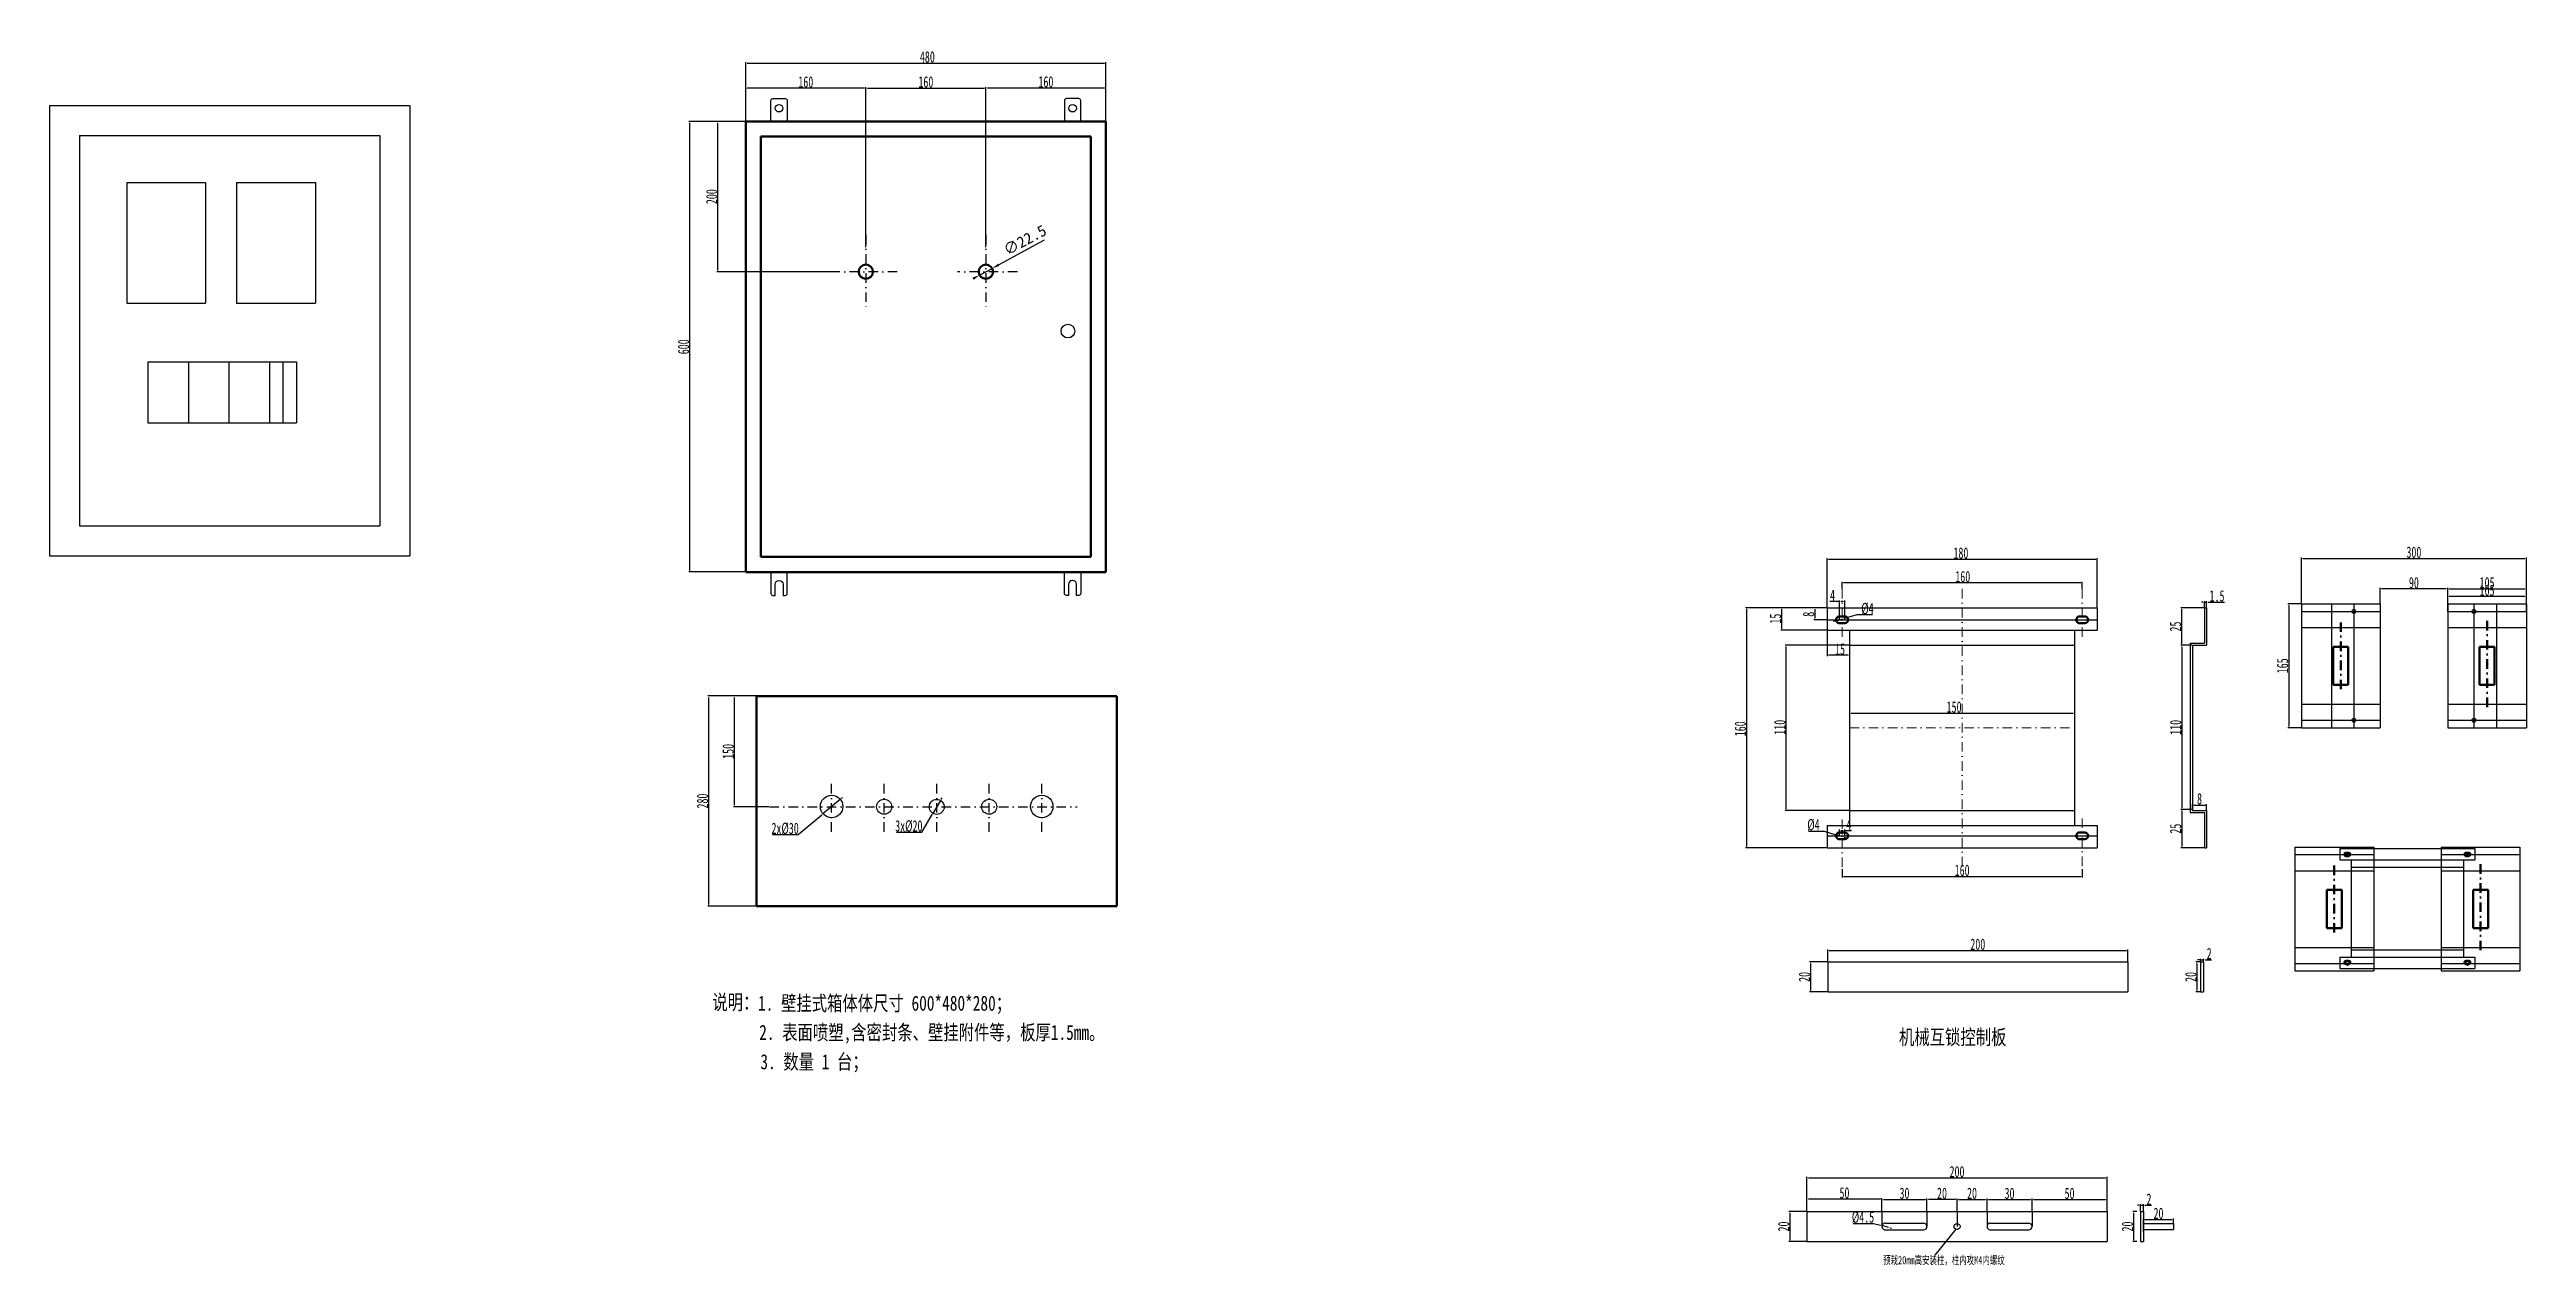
# Model space of a CAD drawing. Header units: millimetres. Extents: x 351 to 10319, y -5939 to 5511.
# Drawn here: x 7018 to 10319, y 1504 to 3124 of the extents above; entities that cross this region are included whole.
import ezdxf

# ---------------------------------------------------------------- set-up
doc = ezdxf.new("R2010")
doc.units = ezdxf.units.MM
doc.linetypes.add('DASHDOT', pattern=[25.4, 12.7, -6.35, 0, -6.35])
doc.layers.add('2细实线', color=4, linetype='Continuous')
doc.layers.add('41', color=7, linetype='Continuous')
doc.layers.add('TEXT', color=1, linetype='Continuous', lineweight=50)
doc.styles.add('song', font='SimSun.ttf', dxfattribs={"width": 0.65})
doc.dimstyles.new('ISO-25', dxfattribs={"dimtxt": 3.5, "dimasz": 2, "dimexe": 1.25, "dimexo": 0.625, "dimtad": 1, "dimtoh": 1, "dimtxsty": 'song', "dimcen": 2.5, "dimadec": 0, "dimazin": 0, "dimtfac": 1, "dimtmove": 0, "dimatfit": 3, "dimfxl": 0, "dimarcsym": 0})

msp = doc.modelspace()

# ---------------------------------------------------------------- texts
at = {"lineweight": -3, "insert": (8317.982, 2870.28), "char_height": 15, "attachment_point": 5, "rotation": 28.318746}
msp.add_mtext('∅{\\fSimSun|b0|i0|c134|p2;22.5}', dxfattribs=at)
at = {"lineweight": 20, "insert": (9623.799, 1516.714), "char_height": 10.8864, "attachment_point": 3, "style": 'song'}
msp.add_mtext('{\\fSimSun|b0|i0|c134|p54;预栽20}mm{\\fSimSun|b0|i0|c134|p54;高安装柱，柱内攻}M{\\fSimSun|b0|i0|c134|p54;4内螺纹}', dxfattribs=at)
at = {"layer": '41', "color": 7, "style": 'song', "width": 0.75}
for s, p in [('说明：', (7901.425, 1845.009)), ('1. 壁挂式箱体体尺寸 600*480*280；', (7962.355, 1843.614)), ('2. 表面喷塑,含密封条、壁挂附件等，板厚1.5mm。', (7963.89, 1804.771)), ('机械互锁控制板', (9482.85, 1798.482)), ('3. 数量 1 台；', (7965.443, 1765.62))]:
    msp.add_text(s, height=20, dxfattribs=at).set_placement(p)

# ---------------------------------------------------------------- blocks, each defined once
blk = doc.blocks.new('*D126')
at = {"color": 0, "lineweight": -2}
for p, q in [((7946, 3028.7), (7946, 3107.4)), ((7948, 3106.1), (8424, 3106.1)), ((8426, 3028.7), (8426, 3107.4))]:
    blk.add_line(p, q, dxfattribs=at)
at = {"color": 0}
for points in [[(7948, 3106.4), (7948, 3105.8), (7946, 3106.1)], [(8424, 3106.4), (8424, 3105.8), (8426, 3106.1)]]:
    blk.add_solid(points, dxfattribs=at)
at = {"layer": 'Defpoints', "color": 0}
for p in [(8426, 3106.1), (7946, 3028.1), (8426, 3028.1)]:
    blk.add_point(p, dxfattribs=at)
at = {"color": 0, "insert": (8188, 3114.2), "char_height": 15, "attachment_point": 5, "style": 'song'}
blk.add_mtext('480', dxfattribs=at)
blk = doc.blocks.new('*D127')
at = {"color": 0, "lineweight": -2}
for p, q in [((7945.3, 3028.1), (7870, 3028.1)), ((7871.2, 3026.1), (7871.2, 2430.1)), ((7945.3, 2428.1), (7870, 2428.1))]:
    blk.add_line(p, q, dxfattribs=at)
at = {"color": 0}
for points in [[(7870.9, 3026.1), (7871.5, 3026.1), (7871.2, 3028.1)], [(7870.9, 2430.1), (7871.5, 2430.1), (7871.2, 2428.1)]]:
    blk.add_solid(points, dxfattribs=at)
at = {"layer": 'Defpoints', "color": 0}
for p in [(7946, 3028.1), (7871.2, 2428.1), (7946, 2428.1)]:
    blk.add_point(p, dxfattribs=at)
at = {"color": 0, "lineweight": -3, "insert": (7863.1, 2728.1), "char_height": 15, "attachment_point": 5, "rotation": 90, "style": 'song'}
blk.add_mtext('600', dxfattribs=at)
blk = doc.blocks.new('*D128')
at = {"color": 0, "lineweight": -2}
for p, q in [((7959.8, 2262.9), (7895.3, 2262.9)), ((7896.5, 2260.9), (7896.5, 1984.9)), ((7959.8, 1982.9), (7895.3, 1982.9))]:
    blk.add_line(p, q, dxfattribs=at)
at = {"color": 0}
for points in [[(7896.2, 2260.9), (7896.9, 2260.9), (7896.5, 2262.9)], [(7896.2, 1984.9), (7896.9, 1984.9), (7896.5, 1982.9)]]:
    blk.add_solid(points, dxfattribs=at)
at = {"layer": 'Defpoints', "color": 0}
for p in [(7960.4, 2262.9), (7896.5, 1982.9), (7960.4, 1982.9)]:
    blk.add_point(p, dxfattribs=at)
at = {"color": 0, "insert": (7888.4, 2122.9), "char_height": 15, "attachment_point": 5, "rotation": 90, "style": 'song'}
blk.add_mtext('280', dxfattribs=at)
blk = doc.blocks.new('*D129')
at = {"color": 0, "lineweight": -2}
for p, q in [((7959.8, 2262.9), (7929.5, 2262.9)), ((7930.7, 2260.9), (7930.7, 2117.4)), ((7976.8, 2115.4), (7929.5, 2115.4))]:
    blk.add_line(p, q, dxfattribs=at)
at = {"color": 0}
for points in [[(7930.4, 2260.9), (7931, 2260.9), (7930.7, 2262.9)], [(7930.4, 2117.4), (7931, 2117.4), (7930.7, 2115.4)]]:
    blk.add_solid(points, dxfattribs=at)
at = {"layer": 'Defpoints', "color": 0}
for p in [(7960.4, 2262.9), (7930.7, 2115.4), (7977.4, 2115.4)]:
    blk.add_point(p, dxfattribs=at)
at = {"color": 0, "insert": (7922.6, 2189.1), "char_height": 15, "attachment_point": 5, "rotation": 90, "style": 'song'}
blk.add_mtext('150', dxfattribs=at)
blk = doc.blocks.new('*D130')
at = {"color": 0, "lineweight": -2}
for p, q in [((7945.3, 3028.1), (7907.5, 3028.1)), ((7908.7, 2830.1), (7908.7, 3026.1)), ((8067.7, 2828.1), (7907.5, 2828.1))]:
    blk.add_line(p, q, dxfattribs=at)
at = {"color": 0}
for points in [[(7908.4, 3026.1), (7909, 3026.1), (7908.7, 3028.1)], [(7908.4, 2830.1), (7909, 2830.1), (7908.7, 2828.1)]]:
    blk.add_solid(points, dxfattribs=at)
at = {"layer": 'Defpoints', "color": 0}
for p in [(7908.7, 3028.1), (7946, 3028.1), (8068.3, 2828.1)]:
    blk.add_point(p, dxfattribs=at)
at = {"color": 0, "insert": (7900.6, 2928.1), "char_height": 15, "attachment_point": 5, "rotation": 90, "style": 'song'}
blk.add_mtext('200', dxfattribs=at)
blk = doc.blocks.new('*D131')
at = {"color": 0, "lineweight": -2}
for p, q in [((7946, 3028.7), (7946, 3074)), ((8104, 3072.7), (7948, 3072.7)), ((8106, 2877.8), (8106, 3074))]:
    blk.add_line(p, q, dxfattribs=at)
at = {"color": 0}
for points in [[(7948, 3073.1), (7948, 3072.4), (7946, 3072.7)], [(8104, 3073.1), (8104, 3072.4), (8106, 3072.7)]]:
    blk.add_solid(points, dxfattribs=at)
at = {"layer": 'Defpoints', "color": 0}
for p in [(7946, 3072.7), (7946, 3028.1), (8106, 2877.1)]:
    blk.add_point(p, dxfattribs=at)
at = {"color": 0, "insert": (8026, 3080.9), "char_height": 15, "attachment_point": 5, "style": 'song'}
blk.add_mtext('160', dxfattribs=at)
blk = doc.blocks.new('*D132')
at = {"color": 0, "lineweight": -2}
for p, q in [((8106, 2860.6), (8106, 3074)), ((8108, 3072.8), (8264, 3072.8)), ((8266, 2860.6), (8266, 3074))]:
    blk.add_line(p, q, dxfattribs=at)
at = {"color": 0}
for points in [[(8108, 3073.1), (8108, 3072.4), (8106, 3072.8)], [(8264, 3073.1), (8264, 3072.4), (8266, 3072.8)]]:
    blk.add_solid(points, dxfattribs=at)
at = {"layer": 'Defpoints', "color": 0}
for p in [(8266, 3072.8), (8106, 2860), (8266, 2860)]:
    blk.add_point(p, dxfattribs=at)
at = {"color": 0, "insert": (8186, 3080.9), "char_height": 15, "attachment_point": 5, "style": 'song'}
blk.add_mtext('160', dxfattribs=at)
blk = doc.blocks.new('*D133')
at = {"color": 0, "lineweight": -2}
for p, q in [((8266, 3028.7), (8266, 3074.1)), ((8268, 3072.9), (8424, 3072.9)), ((8426, 3029.3), (8426, 3074.1))]:
    blk.add_line(p, q, dxfattribs=at)
at = {"color": 0}
for points in [[(8268, 3073.2), (8268, 3072.5), (8266, 3072.9)], [(8424, 3073.2), (8424, 3072.5), (8426, 3072.9)]]:
    blk.add_solid(points, dxfattribs=at)
at = {"layer": 'Defpoints', "color": 0}
for p in [(8426, 3072.9), (8266, 3028.1), (8426, 3028.7)]:
    blk.add_point(p, dxfattribs=at)
at = {"color": 0, "insert": (8346, 3081), "char_height": 15, "attachment_point": 5, "style": 'song'}
blk.add_mtext('160', dxfattribs=at)
blk = doc.blocks.new('*D134')
at = {"color": 0, "lineweight": -2}
for p, q in [((8071.9, 2125.2), (8048.9, 2106)), ((8073.5, 2126.5), (8075, 2127.8)), ((8015.7, 2078.2), (8047.4, 2104.7)), ((7981.8, 2078.2), (8015.7, 2078.2))]:
    blk.add_line(p, q, dxfattribs=at)
at = {"color": 0}
for points in [[(8073.2, 2126.7), (8073.7, 2126.2), (8071.9, 2125.2)], [(8047.2, 2104.9), (8047.6, 2104.4), (8048.9, 2106)]]:
    blk.add_solid(points, dxfattribs=at)
at = {"layer": 'Defpoints', "color": 0}
for p in [(8071.9, 2125.2), (8048.9, 2106)]:
    blk.add_point(p, dxfattribs=at)
at = {"color": 0, "insert": (7998.4, 2086.3), "char_height": 15, "attachment_point": 5, "style": 'song'}
blk.add_mtext('2x%%c30', dxfattribs=at)
blk = doc.blocks.new('*D135')
at = {"color": 0, "lineweight": -2}
for p, q in [((8205.5, 2123.8), (8195.3, 2106.5)), ((8206.5, 2125.5), (8207.5, 2127.2)), ((8146.7, 2081.4), (8180.5, 2081.4)), ((8180.5, 2081.4), (8194.3, 2104.8))]:
    blk.add_line(p, q, dxfattribs=at)
at = {"color": 0}
for points in [[(8206.2, 2125.6), (8206.8, 2125.3), (8205.5, 2123.8)], [(8194, 2105), (8194.6, 2104.6), (8195.3, 2106.5)]]:
    blk.add_solid(points, dxfattribs=at)
at = {"layer": 'Defpoints', "color": 0}
for p in [(8205.5, 2123.8), (8195.3, 2106.5)]:
    blk.add_point(p, dxfattribs=at)
at = {"color": 0, "insert": (8163.3, 2089.5), "char_height": 15, "attachment_point": 5, "style": 'song'}
blk.add_mtext('3x%%c20', dxfattribs=at)
blk = doc.blocks.new('*D136')
at = {"color": 0, "lineweight": -2}
for p, q in [((10214.1, 2375.6), (10214.1, 2396.7)), ((10317.1, 2395.5), (10216.1, 2395.5)), ((10319.1, 2375.6), (10319.1, 2396.7))]:
    blk.add_line(p, q, dxfattribs=at)
at = {"color": 0}
for points in [[(10216.1, 2395.8), (10216.1, 2395.1), (10214.1, 2395.5)], [(10317.1, 2395.8), (10317.1, 2395.1), (10319.1, 2395.5)]]:
    blk.add_solid(points, dxfattribs=at)
at = {"layer": 'Defpoints', "color": 0}
for p in [(10214.1, 2395.5), (10214.1, 2374.9), (10319.1, 2374.9)]:
    blk.add_point(p, dxfattribs=at)
at = {"color": 0, "insert": (10266.6, 2403.6), "char_height": 15, "attachment_point": 5, "style": 'song'}
blk.add_mtext('105', dxfattribs=at)
blk = doc.blocks.new('*D137')
at = {"color": 0, "lineweight": -2}
for p, q in [((10018.5, 2385.6), (10001, 2385.6)), ((10002.3, 2383.6), (10002.3, 2222.6)), ((10018.5, 2220.6), (10001, 2220.6))]:
    blk.add_line(p, q, dxfattribs=at)
at = {"color": 0}
for points in [[(10001.9, 2383.6), (10002.6, 2383.6), (10002.3, 2385.6)], [(10001.9, 2222.6), (10002.6, 2222.6), (10002.3, 2220.6)]]:
    blk.add_solid(points, dxfattribs=at)
at = {"layer": 'Defpoints', "color": 0}
for p in [(10019.1, 2385.6), (10002.3, 2220.6), (10019.1, 2220.6)]:
    blk.add_point(p, dxfattribs=at)
at = {"color": 0, "insert": (9994.1, 2303.1), "char_height": 15, "attachment_point": 5, "rotation": 90, "style": 'song'}
blk.add_mtext('165', dxfattribs=at)
blk = doc.blocks.new('*D138')
at = {"color": 0, "lineweight": -2}
for p, q in [((10214.1, 2386.2), (10214.1, 2406.8)), ((10216.1, 2405.5), (10317.1, 2405.5)), ((10319.1, 2386.2), (10319.1, 2406.8))]:
    blk.add_line(p, q, dxfattribs=at)
at = {"color": 0}
for points in [[(10216.1, 2405.9), (10216.1, 2405.2), (10214.1, 2405.5)], [(10317.1, 2405.9), (10317.1, 2405.2), (10319.1, 2405.5)]]:
    blk.add_solid(points, dxfattribs=at)
at = {"layer": 'Defpoints', "color": 0}
for p in [(10214.1, 2385.6), (10319.1, 2405.5), (10319.1, 2385.6)]:
    blk.add_point(p, dxfattribs=at)
at = {"color": 0, "insert": (10266.6, 2413.7), "char_height": 15, "attachment_point": 5, "style": 'song'}
blk.add_mtext('105', dxfattribs=at)
blk = doc.blocks.new('*D139')
at = {"color": 0, "lineweight": -2}
for p, q in [((10019.1, 2386.2), (10019.1, 2447.4)), ((10021.1, 2446.2), (10317.1, 2446.2)), ((10319.1, 2386.2), (10319.1, 2447.4))]:
    blk.add_line(p, q, dxfattribs=at)
at = {"color": 0}
for points in [[(10021.1, 2446.5), (10021.1, 2445.8), (10019.1, 2446.2)], [(10317.1, 2446.5), (10317.1, 2445.8), (10319.1, 2446.2)]]:
    blk.add_solid(points, dxfattribs=at)
at = {"layer": 'Defpoints', "color": 0}
for p in [(10319.1, 2446.2), (10019.1, 2385.6), (10319.1, 2385.6)]:
    blk.add_point(p, dxfattribs=at)
at = {"color": 0, "insert": (10169.1, 2454.3), "char_height": 15, "attachment_point": 5, "style": 'song'}
blk.add_mtext('300', dxfattribs=at)
blk = doc.blocks.new('*D140')
at = {"color": 0, "lineweight": -2}
for p, q in [((10124.1, 2386.2), (10124.1, 2406.8)), ((10212.1, 2405.5), (10126.1, 2405.5)), ((10214.1, 2406.2), (10214.1, 2406.8))]:
    blk.add_line(p, q, dxfattribs=at)
at = {"color": 0}
for points in [[(10126.1, 2405.9), (10126.1, 2405.2), (10124.1, 2405.5)], [(10212.1, 2405.9), (10212.1, 2405.2), (10214.1, 2405.5)]]:
    blk.add_solid(points, dxfattribs=at)
at = {"layer": 'Defpoints', "color": 0}
for p in [(10124.1, 2405.5), (10124.1, 2385.6), (10214.1, 2405.5)]:
    blk.add_point(p, dxfattribs=at)
at = {"color": 0, "insert": (10169.1, 2413.7), "char_height": 15, "attachment_point": 5, "style": 'song'}
blk.add_mtext('90', dxfattribs=at)
blk = doc.blocks.new('*D141')
at = {"color": 0, "lineweight": -2}
for p, q in [((9416.4, 2330.4), (9331, 2330.4)), ((9332.2, 2328.4), (9332.2, 2112.4)), ((9416.4, 2110.4), (9331, 2110.4))]:
    blk.add_line(p, q, dxfattribs=at)
at = {"color": 0}
for points in [[(9331.9, 2328.4), (9332.6, 2328.4), (9332.2, 2330.4)], [(9331.9, 2112.4), (9332.6, 2112.4), (9332.2, 2110.4)]]:
    blk.add_solid(points, dxfattribs=at)
at = {"layer": 'Defpoints', "color": 0}
for p in [(9417, 2330.4), (9332.2, 2110.4), (9417, 2110.4)]:
    blk.add_point(p, dxfattribs=at)
at = {"color": 0, "insert": (9324.1, 2221.2), "char_height": 15, "attachment_point": 5, "rotation": 90, "style": 'song'}
blk.add_mtext('110', dxfattribs=at)
blk = doc.blocks.new('*D142')
at = {"color": 0, "lineweight": -2}
for p, q in [((9386.4, 2380.4), (9278.4, 2380.4)), ((9279.6, 2378.4), (9279.6, 2062.4)), ((9386.4, 2060.4), (9278.4, 2060.4))]:
    blk.add_line(p, q, dxfattribs=at)
at = {"color": 0}
for points in [[(9279.3, 2378.4), (9280, 2378.4), (9279.6, 2380.4)], [(9279.3, 2062.4), (9280, 2062.4), (9279.6, 2060.4)]]:
    blk.add_solid(points, dxfattribs=at)
at = {"layer": 'Defpoints', "color": 0}
for p in [(9387, 2380.4), (9279.6, 2060.4), (9387, 2060.4)]:
    blk.add_point(p, dxfattribs=at)
at = {"color": 0, "insert": (9271.5, 2219.2), "char_height": 15, "attachment_point": 5, "rotation": 90, "style": 'song'}
blk.add_mtext('160', dxfattribs=at)
blk = doc.blocks.new('*D143')
at = {"color": 0, "lineweight": -2}
for p, q in [((9387, 2349.8), (9387, 2316)), ((9417, 2349.8), (9417, 2316)), ((9415, 2317.2), (9389, 2317.2))]:
    blk.add_line(p, q, dxfattribs=at)
at = {"color": 0}
for points in [[(9389, 2317.6), (9389, 2316.9), (9387, 2317.2)], [(9415, 2317.6), (9415, 2316.9), (9417, 2317.2)]]:
    blk.add_solid(points, dxfattribs=at)
at = {"layer": 'Defpoints', "color": 0}
for p in [(9387, 2350.4), (9417, 2350.4), (9387, 2317.2)]:
    blk.add_point(p, dxfattribs=at)
at = {"color": 0, "insert": (9404.3, 2325.3), "char_height": 15, "attachment_point": 5, "style": 'song'}
blk.add_mtext('15', dxfattribs=at)
blk = doc.blocks.new('*D144')
at = {"color": 0, "lineweight": -2}
for p, q in [((9386.4, 2380.4), (9325.2, 2380.4)), ((9326.4, 2378.4), (9326.4, 2352.4)), ((9386.4, 2350.4), (9325.2, 2350.4))]:
    blk.add_line(p, q, dxfattribs=at)
at = {"color": 0}
for points in [[(9326.1, 2378.4), (9326.7, 2378.4), (9326.4, 2380.4)], [(9326.1, 2352.4), (9326.7, 2352.4), (9326.4, 2350.4)]]:
    blk.add_solid(points, dxfattribs=at)
at = {"layer": 'Defpoints', "color": 0}
for p in [(9387, 2380.4), (9326.4, 2350.4), (9387, 2350.4)]:
    blk.add_point(p, dxfattribs=at)
at = {"color": 0, "insert": (9318.3, 2365.9), "char_height": 15, "attachment_point": 5, "rotation": 90, "style": 'song'}
blk.add_mtext('15', dxfattribs=at)
blk = doc.blocks.new('*D145')
at = {"color": 0, "lineweight": -2}
for p, q in [((9407, 2406.1), (9407, 2414.9)), ((9725, 2413.7), (9409, 2413.7)), ((9727, 2406.1), (9727, 2414.9))]:
    blk.add_line(p, q, dxfattribs=at)
at = {"color": 0}
for points in [[(9409, 2414), (9409, 2413.3), (9407, 2413.7)], [(9725, 2414), (9725, 2413.3), (9727, 2413.7)]]:
    blk.add_solid(points, dxfattribs=at)
at = {"layer": 'Defpoints', "color": 0}
for p in [(9407, 2413.7), (9407, 2405.5), (9727, 2405.5)]:
    blk.add_point(p, dxfattribs=at)
at = {"color": 0, "insert": (9567.9, 2421.8), "char_height": 15, "attachment_point": 5, "style": 'song'}
blk.add_mtext('160', dxfattribs=at)
blk = doc.blocks.new('*D146')
at = {"color": 0, "lineweight": -2}
for p, q in [((9387, 2381.1), (9387, 2446.3)), ((9389, 2445.1), (9745, 2445.1)), ((9747, 2381.1), (9747, 2446.3))]:
    blk.add_line(p, q, dxfattribs=at)
at = {"color": 0}
for points in [[(9389, 2445.4), (9389, 2444.8), (9387, 2445.1)], [(9745, 2445.4), (9745, 2444.8), (9747, 2445.1)]]:
    blk.add_solid(points, dxfattribs=at)
at = {"layer": 'Defpoints', "color": 0}
for p in [(9747, 2445.1), (9387, 2380.4), (9747, 2380.4)]:
    blk.add_point(p, dxfattribs=at)
at = {"color": 0, "insert": (9565.4, 2453.2), "char_height": 15, "attachment_point": 5, "style": 'song'}
blk.add_mtext('180', dxfattribs=at)
blk = doc.blocks.new('*D147')
at = {"color": 0, "lineweight": -2}
for p, q in [((9417, 2329.8), (9417, 2238.8)), ((9717, 2329.8), (9717, 2238.8)), ((9419, 2240), (9715, 2240))]:
    blk.add_line(p, q, dxfattribs=at)
at = {"color": 0}
for points in [[(9419, 2240.3), (9419, 2239.7), (9417, 2240)], [(9715, 2240.3), (9715, 2239.7), (9717, 2240)]]:
    blk.add_solid(points, dxfattribs=at)
at = {"layer": 'Defpoints', "color": 0}
for p in [(9417, 2330.4), (9717, 2330.4), (9717, 2240)]:
    blk.add_point(p, dxfattribs=at)
at = {"color": 0, "insert": (9556.3, 2248.1), "char_height": 15, "attachment_point": 5, "style": 'song'}
blk.add_mtext('150', dxfattribs=at)
blk = doc.blocks.new('*D148')
at = {"color": 0, "lineweight": -2}
for p, q in [((9407, 2032), (9407, 2021.2)), ((9409, 2022.5), (9725, 2022.5)), ((9727, 2032), (9727, 2021.2))]:
    blk.add_line(p, q, dxfattribs=at)
at = {"color": 0}
for points in [[(9409, 2022.8), (9409, 2022.1), (9407, 2022.5)], [(9725, 2022.8), (9725, 2022.1), (9727, 2022.5)]]:
    blk.add_solid(points, dxfattribs=at)
at = {"layer": 'Defpoints', "color": 0}
for p in [(9407, 2032.7), (9727, 2032.7), (9727, 2022.5)]:
    blk.add_point(p, dxfattribs=at)
at = {"color": 0, "insert": (9567, 2030.6), "char_height": 15, "attachment_point": 5, "style": 'song'}
blk.add_mtext('160', dxfattribs=at)
blk = doc.blocks.new('*D149')
at = {"color": 0, "lineweight": -2}
for p, q in [((9362.3, 2083), (9383.2, 2083)), ((9383.2, 2083), (9397.5, 2078.5)), ((9408, 2075.3), (9399.4, 2078)), ((9409.9, 2074.7), (9411.8, 2074.1))]:
    blk.add_line(p, q, dxfattribs=at)
at = {"color": 0}
for points in [[(9397.6, 2078.9), (9397.4, 2078.2), (9399.4, 2078)], [(9410, 2075), (9409.8, 2074.4), (9408, 2075.3)]]:
    blk.add_solid(points, dxfattribs=at)
at = {"layer": 'Defpoints', "color": 0}
for p in [(9399.4, 2078), (9408, 2075.3)]:
    blk.add_point(p, dxfattribs=at)
at = {"color": 0, "insert": (9368.9, 2091.1), "char_height": 15, "attachment_point": 5, "style": 'song'}
blk.add_mtext('%%c4', dxfattribs=at)
blk = doc.blocks.new('*D150')
at = {"color": 0, "lineweight": -2}
for p, q in [((9403.7, 2077.3), (9403.7, 2084.9)), ((9405.7, 2083.6), (9408.6, 2083.6)), ((9410.6, 2077.3), (9410.6, 2084.9)), ((9410.6, 2083.6), (9419.8, 2083.6))]:
    blk.add_line(p, q, dxfattribs=at)
at = {"color": 0}
for points in [[(9405.7, 2083.9), (9405.7, 2083.3), (9403.7, 2083.6)], [(9408.6, 2083.9), (9408.6, 2083.3), (9410.6, 2083.6)]]:
    blk.add_solid(points, dxfattribs=at)
at = {"layer": 'Defpoints', "color": 0}
for p in [(9410.6, 2083.6), (9403.7, 2076.6), (9410.6, 2076.6)]:
    blk.add_point(p, dxfattribs=at)
at = {"color": 0, "insert": (9416.2, 2091.7), "char_height": 15, "attachment_point": 5, "style": 'song'}
blk.add_mtext('4', dxfattribs=at)
blk = doc.blocks.new('*D151')
at = {"color": 0, "lineweight": -2}
for p, q in [((9397.4, 2362.7), (9395.5, 2362.2)), ((9399.4, 2363.2), (9408, 2365.7)), ((9426.5, 2370.9), (9409.9, 2366.2)), ((9447.4, 2370.9), (9426.5, 2370.9))]:
    blk.add_line(p, q, dxfattribs=at)
at = {"color": 0}
for points in [[(9397.3, 2363), (9397.5, 2362.4), (9399.4, 2363.2)], [(9409.9, 2366.6), (9410, 2365.9), (9408, 2365.7)]]:
    blk.add_solid(points, dxfattribs=at)
at = {"layer": 'Defpoints', "color": 0}
for p in [(9399.4, 2363.2), (9408, 2365.7)]:
    blk.add_point(p, dxfattribs=at)
at = {"color": 0, "insert": (9440.9, 2379.1), "char_height": 15, "attachment_point": 5, "style": 'song'}
blk.add_mtext('%%c4', dxfattribs=at)
blk = doc.blocks.new('*D152')
at = {"color": 0, "lineweight": -2}
for p, q in [((9403.7, 2388.9), (9390.7, 2388.9)), ((9403.7, 2365.1), (9403.7, 2390.2)), ((9408.6, 2388.9), (9405.7, 2388.9)), ((9410.6, 2365.1), (9410.6, 2390.2))]:
    blk.add_line(p, q, dxfattribs=at)
at = {"color": 0}
for points in [[(9405.7, 2389.3), (9405.7, 2388.6), (9403.7, 2388.9)], [(9408.6, 2389.3), (9408.6, 2388.6), (9410.6, 2388.9)]]:
    blk.add_solid(points, dxfattribs=at)
at = {"layer": 'Defpoints', "color": 0}
for p in [(9410.6, 2388.9), (9403.7, 2364.5), (9410.6, 2364.5)]:
    blk.add_point(p, dxfattribs=at)
at = {"color": 0, "insert": (9394.3, 2397.1), "char_height": 15, "attachment_point": 5, "style": 'song'}
blk.add_mtext('4', dxfattribs=at)
blk = doc.blocks.new('*D153')
at = {"color": 0, "lineweight": -2}
for p, q in [((9387.2, 1908.6), (9363.8, 1908.6)), ((9365, 1906.6), (9365, 1870.6)), ((9387.2, 1868.6), (9363.8, 1868.6))]:
    blk.add_line(p, q, dxfattribs=at)
at = {"color": 0}
for points in [[(9364.7, 1906.6), (9365.3, 1906.6), (9365, 1908.6)], [(9364.7, 1870.6), (9365.3, 1870.6), (9365, 1868.6)]]:
    blk.add_solid(points, dxfattribs=at)
at = {"layer": 'Defpoints', "color": 0}
for p in [(9387.9, 1908.6), (9365, 1868.6), (9387.9, 1868.6)]:
    blk.add_point(p, dxfattribs=at)
at = {"color": 0, "insert": (9356.9, 1888.6), "char_height": 15, "attachment_point": 5, "rotation": 90, "style": 'song'}
blk.add_mtext('20', dxfattribs=at)
blk = doc.blocks.new('*D154')
at = {"color": 0, "lineweight": -2}
for p, q in [((9387.9, 1909.2), (9387.9, 1925.2)), ((9389.9, 1923.9), (9785.9, 1923.9)), ((9787.9, 1909.2), (9787.9, 1925.2))]:
    blk.add_line(p, q, dxfattribs=at)
at = {"color": 0}
for points in [[(9389.9, 1924.2), (9389.9, 1923.6), (9387.9, 1923.9)], [(9785.9, 1924.2), (9785.9, 1923.6), (9787.9, 1923.9)]]:
    blk.add_solid(points, dxfattribs=at)
at = {"layer": 'Defpoints', "color": 0}
for p in [(9787.9, 1923.9), (9387.9, 1908.6), (9787.9, 1908.6)]:
    blk.add_point(p, dxfattribs=at)
at = {"color": 0, "insert": (9587.9, 1932), "char_height": 15, "attachment_point": 5, "style": 'song'}
blk.add_mtext('200', dxfattribs=at)
blk = doc.blocks.new('*D155')
at = {"color": 0, "lineweight": -2}
for p, q in [((9386.4, 2380.4), (9369.3, 2380.4)), ((9370.5, 2378.4), (9370.5, 2366.4)), ((9386.4, 2364.4), (9369.3, 2364.4))]:
    blk.add_line(p, q, dxfattribs=at)
at = {"color": 0}
for points in [[(9370.2, 2378.4), (9370.8, 2378.4), (9370.5, 2380.4)], [(9370.2, 2366.4), (9370.8, 2366.4), (9370.5, 2364.4)]]:
    blk.add_solid(points, dxfattribs=at)
at = {"layer": 'Defpoints', "color": 0}
for p in [(9387, 2380.4), (9370.5, 2364.4), (9387, 2364.4)]:
    blk.add_point(p, dxfattribs=at)
at = {"color": 0, "insert": (9362.4, 2371.8), "char_height": 15, "attachment_point": 5, "rotation": 90, "style": 'song'}
blk.add_mtext('8', dxfattribs=at)
blk = doc.blocks.new('*D156')
at = {"color": 0, "lineweight": -2}
for p, q in [((9887.9, 2388), (9885.9, 2388)), ((9889.9, 2381.1), (9889.9, 2389.2)), ((9889.9, 2388), (9892.9, 2388)), ((9892.9, 2381.1), (9892.9, 2389.2)), ((9894.9, 2388), (9916.5, 2388))]:
    blk.add_line(p, q, dxfattribs=at)
at = {"color": 0}
for points in [[(9887.9, 2388.3), (9887.9, 2387.6), (9889.9, 2388)], [(9894.9, 2388.3), (9894.9, 2387.6), (9892.9, 2388)]]:
    blk.add_solid(points, dxfattribs=at)
at = {"layer": 'Defpoints', "color": 0}
for p in [(9889.9, 2380.4), (9892.9, 2388), (9892.9, 2380.4)]:
    blk.add_point(p, dxfattribs=at)
at = {"color": 0, "insert": (9906.7, 2396.1), "char_height": 15, "attachment_point": 5, "style": 'song'}
blk.add_mtext('1.5', dxfattribs=at)
blk = doc.blocks.new('*D157')
at = {"color": 0, "lineweight": -2}
for p, q in [((9873.9, 2111.1), (9873.9, 2118.9)), ((9875.9, 2117.6), (9890.9, 2117.6)), ((9892.9, 2111.1), (9892.9, 2118.9))]:
    blk.add_line(p, q, dxfattribs=at)
at = {"color": 0}
for points in [[(9875.9, 2118), (9875.9, 2117.3), (9873.9, 2117.6)], [(9890.9, 2118), (9890.9, 2117.3), (9892.9, 2117.6)]]:
    blk.add_solid(points, dxfattribs=at)
at = {"layer": 'Defpoints', "color": 0}
for p in [(9892.9, 2117.6), (9873.9, 2110.4), (9892.9, 2110.4)]:
    blk.add_point(p, dxfattribs=at)
at = {"color": 0, "insert": (9883.4, 2125.8), "char_height": 15, "attachment_point": 5, "style": 'song'}
blk.add_mtext('8', dxfattribs=at)
blk = doc.blocks.new('*D158')
at = {"color": 0, "lineweight": -2}
for p, q in [((9873.2, 2330.4), (9858.5, 2330.4)), ((9859.7, 2328.4), (9859.7, 2113.7)), ((9873.2, 2111.7), (9858.5, 2111.7))]:
    blk.add_line(p, q, dxfattribs=at)
at = {"color": 0}
for points in [[(9859.4, 2328.4), (9860.1, 2328.4), (9859.7, 2330.4)], [(9859.4, 2113.7), (9860.1, 2113.7), (9859.7, 2111.7)]]:
    blk.add_solid(points, dxfattribs=at)
at = {"layer": 'Defpoints', "color": 0}
for p in [(9873.9, 2330.4), (9859.7, 2111.7), (9873.9, 2111.7)]:
    blk.add_point(p, dxfattribs=at)
at = {"color": 0, "insert": (9851.6, 2221.1), "char_height": 15, "attachment_point": 5, "rotation": 90, "style": 'song'}
blk.add_mtext('110', dxfattribs=at)
blk = doc.blocks.new('*D159')
at = {"color": 0, "lineweight": -2}
for p, q in [((9870.2, 2111.7), (9858.5, 2111.7)), ((9859.7, 2109.7), (9859.7, 2062.4)), ((9889.2, 2060.4), (9858.5, 2060.4))]:
    blk.add_line(p, q, dxfattribs=at)
at = {"color": 0}
for points in [[(9859.4, 2109.7), (9860.1, 2109.7), (9859.7, 2111.7)], [(9859.4, 2062.4), (9860.1, 2062.4), (9859.7, 2060.4)]]:
    blk.add_solid(points, dxfattribs=at)
at = {"layer": 'Defpoints', "color": 0}
for p in [(9870.9, 2111.7), (9859.7, 2060.4), (9889.9, 2060.4)]:
    blk.add_point(p, dxfattribs=at)
at = {"color": 0, "insert": (9851.6, 2086.1), "char_height": 15, "attachment_point": 5, "rotation": 90, "style": 'song'}
blk.add_mtext('25', dxfattribs=at)
blk = doc.blocks.new('*D160')
at = {"color": 0, "lineweight": -2}
for p, q in [((9889.2, 2380.4), (9858.3, 2380.4)), ((9859.5, 2378.4), (9859.5, 2332.4)), ((9873.2, 2330.4), (9858.3, 2330.4))]:
    blk.add_line(p, q, dxfattribs=at)
at = {"color": 0}
for points in [[(9859.2, 2378.4), (9859.9, 2378.4), (9859.5, 2380.4)], [(9859.2, 2332.4), (9859.9, 2332.4), (9859.5, 2330.4)]]:
    blk.add_solid(points, dxfattribs=at)
at = {"layer": 'Defpoints', "color": 0}
for p in [(9889.9, 2380.4), (9859.5, 2330.4), (9873.9, 2330.4)]:
    blk.add_point(p, dxfattribs=at)
at = {"color": 0, "insert": (9851.4, 2355.4), "char_height": 15, "attachment_point": 5, "rotation": 90, "style": 'song'}
blk.add_mtext('25', dxfattribs=at)
blk = doc.blocks.new('*D161')
at = {"color": 0, "lineweight": -2}
for p, q in [((9882.9, 1911.6), (9880.9, 1911.6)), ((9884.9, 1909.2), (9884.9, 1912.8)), ((9884.9, 1911.6), (9888.9, 1911.6)), ((9888.9, 1909.2), (9888.9, 1912.8)), ((9890.9, 1911.6), (9899.5, 1911.6))]:
    blk.add_line(p, q, dxfattribs=at)
at = {"color": 0}
for points in [[(9882.9, 1911.9), (9882.9, 1911.2), (9884.9, 1911.6)], [(9890.9, 1911.9), (9890.9, 1911.2), (9888.9, 1911.6)]]:
    blk.add_solid(points, dxfattribs=at)
at = {"layer": 'Defpoints', "color": 0}
for p in [(9884.9, 1908.6), (9888.9, 1911.6), (9888.9, 1908.6)]:
    blk.add_point(p, dxfattribs=at)
at = {"color": 0, "insert": (9896.2, 1919.7), "char_height": 15, "attachment_point": 5, "style": 'song'}
blk.add_mtext('2', dxfattribs=at)
blk = doc.blocks.new('*D162')
at = {"color": 0, "lineweight": -2}
for p, q in [((9884.3, 1908.6), (9878.6, 1908.6)), ((9879.9, 1906.6), (9879.9, 1870.6)), ((9884.3, 1868.6), (9878.6, 1868.6))]:
    blk.add_line(p, q, dxfattribs=at)
at = {"color": 0}
for points in [[(9879.5, 1906.6), (9880.2, 1906.6), (9879.9, 1908.6)], [(9879.5, 1870.6), (9880.2, 1870.6), (9879.9, 1868.6)]]:
    blk.add_solid(points, dxfattribs=at)
at = {"layer": 'Defpoints', "color": 0}
for p in [(9884.9, 1908.6), (9879.9, 1868.6), (9884.9, 1868.6)]:
    blk.add_point(p, dxfattribs=at)
at = {"color": 0, "insert": (9871.8, 1888.6), "char_height": 15, "attachment_point": 5, "rotation": 90, "style": 'song'}
blk.add_mtext('20', dxfattribs=at)
blk = doc.blocks.new('*D163')
at = {"color": 0, "lineweight": -2}
for p, q in [((9359.6, 1576.1), (9336.1, 1576.1)), ((9337.3, 1574.1), (9337.3, 1538.1)), ((9359.6, 1536.1), (9336.1, 1536.1))]:
    blk.add_line(p, q, dxfattribs=at)
at = {"color": 0}
for points in [[(9337, 1574.1), (9337.7, 1574.1), (9337.3, 1576.1)], [(9337, 1538.1), (9337.7, 1538.1), (9337.3, 1536.1)]]:
    blk.add_solid(points, dxfattribs=at)
at = {"layer": 'Defpoints', "color": 0}
for p in [(9360.2, 1576.1), (9337.3, 1536.1), (9360.2, 1536.1)]:
    blk.add_point(p, dxfattribs=at)
at = {"color": 0, "insert": (9329.2, 1556.1), "char_height": 15, "attachment_point": 5, "rotation": 90, "style": 'song'}
blk.add_mtext('20', dxfattribs=at)
blk = doc.blocks.new('*D164')
at = {"color": 0, "lineweight": -2}
for p, q in [((9360.2, 1576.7), (9360.2, 1622.2)), ((9362.2, 1621), (9758.2, 1621)), ((9760.2, 1576.7), (9760.2, 1622.2))]:
    blk.add_line(p, q, dxfattribs=at)
at = {"color": 0}
for points in [[(9362.2, 1621.3), (9362.2, 1620.7), (9360.2, 1621)], [(9758.2, 1621.3), (9758.2, 1620.7), (9760.2, 1621)]]:
    blk.add_solid(points, dxfattribs=at)
at = {"layer": 'Defpoints', "color": 0}
for p in [(9760.2, 1621), (9360.2, 1576.1), (9760.2, 1576.1)]:
    blk.add_point(p, dxfattribs=at)
at = {"color": 0, "insert": (9560.2, 1629.1), "char_height": 15, "attachment_point": 5, "style": 'song'}
blk.add_mtext('200', dxfattribs=at)
blk = doc.blocks.new('*D165')
at = {"color": 0, "lineweight": -2}
for p, q in [((9804.7, 1576.7), (9804.7, 1585.7)), ((9808.7, 1576.7), (9808.7, 1585.7)), ((9802.7, 1584.4), (9800.7, 1584.4)), ((9804.7, 1584.4), (9808.7, 1584.4)), ((9810.7, 1584.4), (9819.3, 1584.4))]:
    blk.add_line(p, q, dxfattribs=at)
at = {"color": 0}
for points in [[(9802.7, 1584.8), (9802.7, 1584.1), (9804.7, 1584.4)], [(9810.7, 1584.8), (9810.7, 1584.1), (9808.7, 1584.4)]]:
    blk.add_solid(points, dxfattribs=at)
at = {"layer": 'Defpoints', "color": 0}
for p in [(9804.7, 1576.1), (9808.7, 1584.4), (9808.7, 1576.1)]:
    blk.add_point(p, dxfattribs=at)
at = {"color": 0, "insert": (9816, 1592.6), "char_height": 15, "attachment_point": 5, "style": 'song'}
blk.add_mtext('2', dxfattribs=at)
blk = doc.blocks.new('*D166')
at = {"color": 0, "lineweight": -2}
for p, q in [((9800, 1576.1), (9794.3, 1576.1)), ((9795.6, 1574.1), (9795.6, 1538.1)), ((9800, 1536.1), (9794.3, 1536.1))]:
    blk.add_line(p, q, dxfattribs=at)
at = {"color": 0}
for points in [[(9795.2, 1574.1), (9795.9, 1574.1), (9795.6, 1576.1)], [(9795.2, 1538.1), (9795.9, 1538.1), (9795.6, 1536.1)]]:
    blk.add_solid(points, dxfattribs=at)
at = {"layer": 'Defpoints', "color": 0}
for p in [(9800.6, 1576.1), (9795.6, 1536.1), (9800.6, 1536.1)]:
    blk.add_point(p, dxfattribs=at)
at = {"color": 0, "insert": (9787.4, 1556.1), "char_height": 15, "attachment_point": 5, "rotation": 90, "style": 'song'}
blk.add_mtext('20', dxfattribs=at)
blk = doc.blocks.new('*D167')
at = {"color": 0, "lineweight": -2}
for p, q in [((9360.2, 1578), (9360.2, 1593.9)), ((9458.2, 1592.7), (9362.2, 1592.7)), ((9460.2, 1576.7), (9460.2, 1593.9))]:
    blk.add_line(p, q, dxfattribs=at)
at = {"color": 0}
for points in [[(9362.2, 1593), (9362.2, 1592.4), (9360.2, 1592.7)], [(9458.2, 1593), (9458.2, 1592.4), (9460.2, 1592.7)]]:
    blk.add_solid(points, dxfattribs=at)
at = {"layer": 'Defpoints', "color": 0}
for p in [(9360.2, 1592.7), (9360.2, 1577.4), (9460.2, 1576.1)]:
    blk.add_point(p, dxfattribs=at)
at = {"color": 0, "insert": (9410.2, 1600.8), "char_height": 15, "attachment_point": 5, "style": 'song'}
blk.add_mtext('50', dxfattribs=at)
blk = doc.blocks.new('*D168')
at = {"color": 0, "lineweight": -2}
for p, q in [((9460.2, 1578), (9460.2, 1593.4)), ((9462.2, 1592.2), (9518.2, 1592.2)), ((9520.2, 1576.7), (9520.2, 1593.4))]:
    blk.add_line(p, q, dxfattribs=at)
at = {"color": 0}
for points in [[(9462.2, 1592.5), (9462.2, 1591.9), (9460.2, 1592.2)], [(9518.2, 1592.5), (9518.2, 1591.9), (9520.2, 1592.2)]]:
    blk.add_solid(points, dxfattribs=at)
at = {"layer": 'Defpoints', "color": 0}
for p in [(9520.2, 1592.2), (9460.2, 1577.4), (9520.2, 1576.1)]:
    blk.add_point(p, dxfattribs=at)
at = {"color": 0, "insert": (9490.2, 1600.3), "char_height": 15, "attachment_point": 5, "style": 'song'}
blk.add_mtext('30', dxfattribs=at)
blk = doc.blocks.new('*D169')
at = {"color": 0, "lineweight": -2}
for p, q in [((9600.2, 1576.7), (9600.2, 1593.4)), ((9602.2, 1592.1), (9658.2, 1592.1)), ((9660.2, 1576.7), (9660.2, 1593.4))]:
    blk.add_line(p, q, dxfattribs=at)
at = {"color": 0}
for points in [[(9602.2, 1592.5), (9602.2, 1591.8), (9600.2, 1592.1)], [(9658.2, 1592.5), (9658.2, 1591.8), (9660.2, 1592.1)]]:
    blk.add_solid(points, dxfattribs=at)
at = {"layer": 'Defpoints', "color": 0}
for p in [(9660.2, 1592.1), (9600.2, 1576.1), (9660.2, 1576.1)]:
    blk.add_point(p, dxfattribs=at)
at = {"color": 0, "insert": (9630.2, 1600.2), "char_height": 15, "attachment_point": 5, "style": 'song'}
blk.add_mtext('30', dxfattribs=at)
blk = doc.blocks.new('*D170')
at = {"color": 0, "lineweight": -2}
for p, q in [((9660.2, 1576.7), (9660.2, 1593.3)), ((9662.2, 1592.1), (9758.2, 1592.1)), ((9760.2, 1576.7), (9760.2, 1593.3))]:
    blk.add_line(p, q, dxfattribs=at)
at = {"color": 0}
for points in [[(9662.2, 1592.4), (9662.2, 1591.8), (9660.2, 1592.1)], [(9758.2, 1592.4), (9758.2, 1591.8), (9760.2, 1592.1)]]:
    blk.add_solid(points, dxfattribs=at)
at = {"layer": 'Defpoints', "color": 0}
for p in [(9760.2, 1592.1), (9660.2, 1576.1), (9760.2, 1576.1)]:
    blk.add_point(p, dxfattribs=at)
at = {"color": 0, "insert": (9710.2, 1600.2), "char_height": 15, "attachment_point": 5, "style": 'song'}
blk.add_mtext('50', dxfattribs=at)
blk = doc.blocks.new('*D171')
at = {"color": 0, "lineweight": -2}
for p, q in [((9421.6, 1560.3), (9448.8, 1560.3)), ((9448.8, 1560.3), (9458.4, 1557.8)), ((9469.1, 1555), (9460.4, 1557.3)), ((9471, 1554.5), (9472.9, 1553.9))]:
    blk.add_line(p, q, dxfattribs=at)
at = {"color": 0}
for points in [[(9458.5, 1558.1), (9458.3, 1557.5), (9460.4, 1557.3)], [(9471.1, 1554.8), (9470.9, 1554.1), (9469.1, 1555)]]:
    blk.add_solid(points, dxfattribs=at)
at = {"layer": 'Defpoints', "color": 0}
for p in [(9460.4, 1557.3), (9469.1, 1555)]:
    blk.add_point(p, dxfattribs=at)
at = {"color": 0, "insert": (9434.9, 1568.4), "char_height": 15, "attachment_point": 5, "style": 'song'}
blk.add_mtext('%%C4.5', dxfattribs=at)
blk = doc.blocks.new('*D172')
at = {"color": 0, "lineweight": -2}
for p, q in [((9520.2, 1577.4), (9520.2, 1593.4)), ((9558.2, 1592.2), (9522.2, 1592.2)), ((9560.2, 1576.7), (9560.2, 1593.4))]:
    blk.add_line(p, q, dxfattribs=at)
at = {"color": 0}
for points in [[(9522.2, 1592.5), (9522.2, 1591.9), (9520.2, 1592.2)], [(9558.2, 1592.5), (9558.2, 1591.9), (9560.2, 1592.2)]]:
    blk.add_solid(points, dxfattribs=at)
at = {"layer": 'Defpoints', "color": 0}
for p in [(9520.2, 1592.2), (9520.2, 1576.7), (9560.2, 1576.1)]:
    blk.add_point(p, dxfattribs=at)
at = {"color": 0, "insert": (9540.2, 1600.3), "char_height": 15, "attachment_point": 5, "style": 'song'}
blk.add_mtext('20', dxfattribs=at)
blk = doc.blocks.new('*D173')
at = {"color": 0, "lineweight": -2}
for p, q in [((9560.2, 1576.7), (9560.2, 1593.4)), ((9562.2, 1592.1), (9598.2, 1592.1)), ((9600.2, 1576.7), (9600.2, 1593.4))]:
    blk.add_line(p, q, dxfattribs=at)
at = {"color": 0}
for points in [[(9562.2, 1592.5), (9562.2, 1591.8), (9560.2, 1592.1)], [(9598.2, 1592.5), (9598.2, 1591.8), (9600.2, 1592.1)]]:
    blk.add_solid(points, dxfattribs=at)
at = {"layer": 'Defpoints', "color": 0}
for p in [(9600.2, 1592.1), (9560.2, 1576.1), (9600.2, 1576.1)]:
    blk.add_point(p, dxfattribs=at)
at = {"color": 0, "insert": (9580.2, 1600.3), "char_height": 15, "attachment_point": 5, "style": 'song'}
blk.add_mtext('20', dxfattribs=at)
blk = doc.blocks.new('*D174')
at = {"color": 0, "lineweight": -2}
for p, q in [((9808.7, 1549.5), (9808.7, 1566.7)), ((9810.7, 1565.5), (9846.7, 1565.5)), ((9848.7, 1560.7), (9848.7, 1566.7))]:
    blk.add_line(p, q, dxfattribs=at)
at = {"color": 0}
for points in [[(9810.7, 1565.8), (9810.7, 1565.1), (9808.7, 1565.5)], [(9846.7, 1565.8), (9846.7, 1565.1), (9848.7, 1565.5)]]:
    blk.add_solid(points, dxfattribs=at)
at = {"layer": 'Defpoints', "color": 0}
for p in [(9848.7, 1565.5), (9848.7, 1560.1), (9808.7, 1548.9)]:
    blk.add_point(p, dxfattribs=at)
at = {"color": 0, "insert": (9828.7, 1573.6), "char_height": 15, "attachment_point": 5, "style": 'song'}
blk.add_mtext('20', dxfattribs=at)

# ---------------------------------------------------------------- dimensions: what is measured, and where the dimension line sits
dim = msp.add_linear_dim(base=(8425.966, 3106.109), p1=(7945.966, 3028.051), p2=(8425.966, 3028.051), dimstyle='ISO-25', override={"dimtxt": 15})
dim.commit()
dim.dimension.update_dxf_attribs({"geometry": '*D126', "text_midpoint": (8188.026, 3106.109), "dimtype": 160})
for base, p1, p2, picture, middle in [((7945.966, 3072.749), (8105.966, 2877.129), (7945.966, 3028.051), '*D131', (8025.966, 3080.874)), ((8265.966, 3072.766), (8105.966, 2860.02), (8265.966, 2860.02), '*D132', (8185.966, 3080.891)), ((8425.966, 3072.878), (8265.966, 3028.051), (8425.966, 3028.676), '*D133', (8345.966, 3081.003)), ((10319.109, 2446.151), (10019.109, 2385.553), (10319.109, 2385.553), '*D139', (10169.109, 2454.276)), ((10124.109, 2405.529), (10214.109, 2405.529), (10124.109, 2385.553), '*D140', (10169.109, 2413.654)), ((10319.109, 2405.529), (10214.109, 2385.553), (10319.109, 2385.553), '*D138', (10266.609, 2413.654)), ((10214.109, 2395.459), (10319.109, 2374.928), (10214.109, 2374.928), '*D136', (10266.609, 2403.584))]:
    dim = msp.add_linear_dim(base=base, p1=p1, p2=p2, dimstyle='ISO-25', override={"dimtxt": 15})
    dim.commit()
    dim.dimension.update_dxf_attribs({"geometry": picture, "text_midpoint": middle})
at = {"lineweight": -3}
dim = msp.add_linear_dim(base=(7871.215, 2428.051), p1=(7945.966, 3028.051), p2=(7945.966, 2428.051), angle=90, dimstyle='ISO-25', override={"dimtxt": 15}, dxfattribs=at)
dim.commit()
dim.dimension.update_dxf_attribs({"geometry": '*D127', "text_midpoint": (7863.09, 2728.051)})
for base, p1, p2, picture, middle in [((7908.702, 3028.051), (8068.314, 2828.051), (7945.966, 3028.051), '*D130', (7900.577, 2928.051)), ((10002.25, 2220.553), (10019.109, 2385.553), (10019.109, 2220.553), '*D137', (9994.125, 2303.053)), ((7896.517, 1982.858), (7960.411, 2262.858), (7960.411, 1982.858), '*D128', (7888.392, 2122.858))]:
    dim = msp.add_linear_dim(base=base, p1=p1, p2=p2, angle=90, dimstyle='ISO-25', override={"dimtxt": 15})
    dim.commit()
    dim.dimension.update_dxf_attribs({"geometry": picture, "text_midpoint": middle})
for base, p1, p2, text, picture, middle in [((9746.987, 2445.088), (9386.987, 2380.445), (9746.987, 2380.445), '180', '*D146', (9565.392, 2445.088)), ((9406.987, 2413.678), (9726.987, 2405.482), (9406.987, 2405.482), '160', '*D145', (9567.856, 2413.678)), ((9410.564, 2388.931), (9403.688, 2364.469), (9410.564, 2364.469), '4', '*D152', (9394.282, 2388.931)), ((9386.987, 2317.22), (9416.987, 2350.445), (9386.987, 2350.445), '15', '*D143', (9404.286, 2317.22)), ((9716.987, 2240.013), (9416.987, 2330.445), (9716.987, 2330.445), '150', '*D147', (9556.264, 2240.013)), ((9726.987, 2022.479), (9406.987, 2032.659), (9726.987, 2032.659), '160', '*D148', (9566.987, 2022.479)), ((9760.201, 1620.993), (9360.201, 1576.118), (9760.201, 1576.118), '200', '*D164', (9560.201, 1620.993)), ((9360.201, 1592.689), (9460.201, 1576.118), (9360.201, 1577.368), '50', '*D167', (9410.201, 1592.689)), ((9848.667, 1565.479), (9808.667, 1548.885), (9848.667, 1560.118), '20', '*D174', (9828.667, 1565.479))]:
    dim = msp.add_linear_dim(base=base, p1=p1, p2=p2, text=text, dimstyle='ISO-25', override={"dimtxt": 15})
    dim.commit()
    dim.dimension.update_dxf_attribs({"geometry": picture, "text_midpoint": middle, "dimtype": 160})
for base, p1, p2, text, picture, middle in [((9279.623, 2060.445), (9386.987, 2380.445), (9386.987, 2060.445), '160', '*D142', (9279.623, 2219.186)), ((9326.41, 2350.445), (9386.987, 2380.445), (9386.987, 2350.445), '15', '*D144', (9326.41, 2365.871)), ((9370.513, 2364.445), (9386.987, 2380.445), (9386.987, 2364.445), '8', '*D155', (9370.513, 2371.797)), ((9332.238, 2110.445), (9416.987, 2330.445), (9416.987, 2110.445), '110', '*D141', (9332.238, 2221.151))]:
    dim = msp.add_linear_dim(base=base, p1=p1, p2=p2, angle=90, text=text, dimstyle='ISO-25', override={"dimtxt": 15})
    dim.commit()
    dim.dimension.update_dxf_attribs({"geometry": picture, "text_midpoint": middle, "dimtype": 160})
for p1, p2, text, picture, middle in [((9399.359, 2363.242), (9408.018, 2365.697), '%%c4', '*D151', (9440.859, 2370.939)), ((8071.918, 2125.2), (8048.904, 2105.956), '2x%%c30', '*D134', (7998.441, 2078.186)), ((8205.487, 2123.755), (8195.335, 2106.523), '3x%%c20', '*D135', (8163.313, 2081.362)), ((9407.987, 2075.295), (9399.39, 2077.957), '%%c4', '*D149', (9368.865, 2082.963)), ((9469.051, 1554.968), (9460.35, 1557.268), '%%C4.5', '*D171', (9448.824, 1560.314))]:
    dim = msp.add_diameter_dim_2p(p1=p1, p2=p2, text=text, dimstyle='ISO-25', override={"dimtxt": 15})
    dim.commit()
    dim.dimension.update_dxf_attribs({"geometry": picture, "text_midpoint": middle, "dimtype": 163})
for base, p1, p2, text, picture, middle in [((9859.545, 2330.445), (9889.85, 2380.445), (9873.85, 2330.445), '25', '*D160', (9851.42, 2355.445)), ((9859.738, 2111.695), (9873.85, 2330.445), (9873.85, 2111.695), '110', '*D158', (9851.613, 2221.07)), ((7930.707, 2115.358), (7960.411, 2262.858), (7977.449, 2115.358), '150', '*D129', (7922.582, 2189.108)), ((9859.738, 2060.445), (9870.85, 2111.695), (9889.85, 2060.445), '25', '*D159', (9851.613, 2086.07)), ((9365.004, 1868.571), (9387.874, 1908.571), (9387.874, 1868.571), '20', '*D153', (9356.879, 1888.571)), ((9879.879, 1868.571), (9884.903, 1908.571), (9884.903, 1868.571), '20', '*D162', (9871.754, 1888.571)), ((9337.33, 1536.118), (9360.201, 1576.118), (9360.201, 1536.118), '20', '*D163', (9329.205, 1556.118)), ((9795.553, 1536.118), (9800.577, 1576.118), (9800.577, 1536.118), '20', '*D166', (9787.428, 1556.118))]:
    dim = msp.add_linear_dim(base=base, p1=p1, p2=p2, angle=90, text=text, dimstyle='ISO-25', override={"dimtxt": 15})
    dim.commit()
    dim.dimension.update_dxf_attribs({"geometry": picture, "text_midpoint": middle})
for base, p1, p2, text, picture, middle in [((9892.85, 2387.952), (9889.85, 2380.445), (9892.85, 2380.445), '1.5', '*D156', (9906.656, 2396.077)), ((9892.85, 2117.63), (9873.85, 2110.445), (9892.85, 2110.445), '8', '*D157', (9883.35, 2125.755)), ((9410.564, 2083.608), (9403.688, 2076.626), (9410.564, 2076.626), '4', '*D150', (9416.168, 2091.733)), ((9787.874, 1923.903), (9387.874, 1908.571), (9787.874, 1908.571), '200', '*D154', (9587.874, 1932.028)), ((9888.903, 1911.578), (9884.903, 1908.571), (9888.903, 1908.571), '2', '*D161', (9896.209, 1919.703)), ((9520.201, 1592.194), (9460.201, 1577.368), (9520.201, 1576.118), '30', '*D168', (9490.201, 1600.319)), ((9520.201, 1592.194), (9560.201, 1576.118), (9520.201, 1576.743), '20', '*D172', (9540.201, 1600.319)), ((9600.201, 1592.149), (9560.201, 1576.118), (9600.201, 1576.118), '20', '*D173', (9580.201, 1600.274)), ((9660.201, 1592.119), (9600.201, 1576.118), (9660.201, 1576.118), '30', '*D169', (9630.201, 1600.244)), ((9760.201, 1592.087), (9660.201, 1576.118), (9760.201, 1576.118), '50', '*D170', (9710.201, 1600.212)), ((9808.667, 1584.446), (9804.667, 1576.118), (9808.667, 1576.118), '2', '*D165', (9815.973, 1592.571))]:
    dim = msp.add_linear_dim(base=base, p1=p1, p2=p2, text=text, dimstyle='ISO-25', override={"dimtxt": 15})
    dim.commit()
    dim.dimension.update_dxf_attribs({"geometry": picture, "text_midpoint": middle})

# ---------------------------------------------------------------- linework, layer by layer
for p, q in [((7018.109, 3049.419), (7498.109, 3049.419)), ((7018.109, 3049.419), (7018.109, 2449.419)), ((7498.109, 3049.419), (7498.109, 2449.419)), ((7058.109, 3009.419), (7058.109, 2489.419)), ((7058.109, 3009.419), (7458.109, 3009.419)), ((7458.109, 3009.419), (7458.109, 2489.419)), ((7121.019, 2947.093), (7226.019, 2947.093)), ((7121.019, 2947.093), (7121.019, 2786.093)), ((7226.019, 2947.093), (7226.019, 2786.093)), ((7267.444, 2947.093), (7372.444, 2947.093)), ((7267.444, 2947.093), (7267.444, 2786.093)), ((7372.444, 2947.093), (7372.444, 2786.093)), ((7121.019, 2786.093), (7226.019, 2786.093)), ((7267.444, 2786.093), (7372.444, 2786.093)), ((7149.109, 2707.873), (7203.109, 2707.873)), ((7149.109, 2707.873), (7149.109, 2626.873)), ((7203.109, 2707.873), (7203.109, 2626.873)), ((7203.109, 2707.873), (7257.109, 2707.873)), ((7203.109, 2707.873), (7203.109, 2626.873)), ((7257.109, 2707.873), (7257.109, 2626.873)), ((7257.109, 2707.873), (7347.109, 2707.873)), ((7311.109, 2707.873), (7311.109, 2626.873)), ((7329.109, 2707.873), (7329.109, 2626.873)), ((7347.109, 2707.873), (7347.109, 2626.873)), ((7149.109, 2626.873), (7203.109, 2626.873)), ((7203.109, 2626.873), (7257.109, 2626.873)), ((7257.109, 2626.873), (7347.109, 2626.873)), ((7058.109, 2489.419), (7458.109, 2489.419)), ((7018.109, 2449.419), (7498.109, 2449.419)), ((9386.987, 2380.445), (9746.987, 2380.445)), ((9386.987, 2380.445), (9386.987, 2350.445)), ((9746.987, 2380.445), (9746.987, 2350.445)), ((9746.987, 2380.445), (9746.987, 2350.445)), ((9889.85, 2380.445), (9892.85, 2380.445)), ((9889.85, 2380.445), (9889.85, 2333.445)), ((9892.85, 2380.445), (9892.85, 2330.445)), ((10019.109, 2385.553), (10019.109, 2220.553)), ((10019.109, 2385.553), (10124.109, 2385.553)), ((10059.109, 2385.553), (10059.109, 2220.553)), ((10089.109, 2385.553), (10089.109, 2220.553)), ((10124.109, 2385.553), (10124.109, 2220.553)), ((10214.109, 2385.553), (10214.109, 2220.553)), ((10214.109, 2385.553), (10319.109, 2385.553)), ((10214.109, 2385.553), (10214.109, 2220.553)), ((10214.109, 2385.553), (10214.109, 2220.553)), ((10214.109, 2385.553), (10214.109, 2220.553)), ((10249.109, 2385.553), (10249.109, 2220.553)), ((10279.109, 2385.553), (10279.109, 2220.553)), ((10319.109, 2385.553), (10319.109, 2220.553)), ((9386.987, 2364.445), (9746.987, 2364.445)), ((9386.987, 2350.445), (9746.987, 2350.445)), ((9416.987, 2350.445), (9416.987, 2090.445)), ((9716.987, 2350.445), (9716.987, 2090.445)), ((10019.109, 2375.553), (10124.109, 2375.553)), ((10214.109, 2375.553), (10319.109, 2375.553)), ((9416.987, 2330.445), (9716.987, 2330.445)), ((9870.85, 2333.445), (9870.85, 2107.445)), ((9870.85, 2333.445), (9889.85, 2333.445)), ((9873.85, 2330.445), (9892.85, 2330.445)), ((9873.85, 2330.445), (9873.85, 2110.445)), ((10019.109, 2230.553), (10124.109, 2230.553)), ((10019.109, 2220.553), (10124.109, 2220.553)), ((10214.109, 2230.553), (10319.109, 2230.553)), ((10214.109, 2220.553), (10319.109, 2220.553)), ((9386.987, 2090.445), (9746.987, 2090.445)), ((9386.987, 2090.445), (9386.987, 2060.445)), ((9416.987, 2110.445), (9716.987, 2110.445)), ((9746.987, 2090.445), (9746.987, 2060.445)), ((9746.987, 2090.445), (9746.987, 2060.445)), ((9870.85, 2107.445), (9889.85, 2107.445)), ((9873.85, 2110.445), (9892.85, 2110.445)), ((9889.85, 2107.445), (9889.85, 2060.445)), ((9892.85, 2110.445), (9892.85, 2060.445)), ((9386.987, 2076.445), (9746.987, 2076.445)), ((9386.987, 2060.445), (9746.987, 2060.445)), ((9889.85, 2060.445), (9892.85, 2060.445)), ((10010.494, 2061.511), (10010.494, 1896.511)), ((10010.494, 2061.511), (10115.494, 2061.511)), ((10010.494, 2051.511), (10115.494, 2051.511)), ((10070.366, 2059.785), (10250.366, 2059.785)), ((10070.366, 2059.785), (10070.366, 2044.785)), ((10115.494, 2061.511), (10115.494, 1896.511)), ((10205.494, 2061.511), (10205.494, 1896.511)), ((10205.494, 2061.511), (10310.494, 2061.511)), ((10205.494, 2061.511), (10205.494, 1896.511)), ((10205.494, 2061.511), (10205.494, 1896.511)), ((10205.494, 2061.511), (10205.494, 1896.511)), ((10205.494, 2051.511), (10310.494, 2051.511)), ((10250.366, 2059.785), (10250.366, 2044.785)), ((10250.366, 2059.785), (10250.366, 2044.785)), ((10310.494, 2061.511), (10310.494, 1896.511)), ((10070.366, 2044.785), (10250.366, 2044.785)), ((10085.366, 2044.785), (10085.366, 1914.785)), ((10235.366, 2044.785), (10235.366, 1914.785)), ((10070.366, 1914.785), (10250.366, 1914.785)), ((10070.366, 1914.785), (10070.366, 1899.785)), ((10250.366, 1914.785), (10250.366, 1899.785)), ((10250.366, 1914.785), (10250.366, 1899.785)), ((9387.874, 1908.571), (9787.874, 1908.571)), ((9387.874, 1908.571), (9387.874, 1868.571)), ((9787.874, 1908.571), (9787.874, 1868.571)), ((9884.903, 1908.571), (9888.903, 1908.571)), ((9884.903, 1908.571), (9884.903, 1868.571)), ((9888.903, 1908.571), (9888.903, 1868.571)), ((10010.494, 1906.511), (10115.494, 1906.511)), ((10010.494, 1896.511), (10115.494, 1896.511)), ((10070.366, 1899.785), (10250.366, 1899.785)), ((10205.494, 1906.511), (10310.494, 1906.511)), ((10205.494, 1896.511), (10310.494, 1896.511)), ((9387.874, 1868.571), (9787.874, 1868.571)), ((9884.903, 1868.571), (9888.903, 1868.571)), ((9360.201, 1576.118), (9760.201, 1576.118)), ((9360.201, 1576.118), (9360.201, 1536.118)), ((9460.201, 1576.118), (9460.201, 1556.118)), ((9464.344, 1551.626), (9515.701, 1551.618)), ((9464.743, 1560.618), (9515.701, 1560.618)), ((9520.201, 1576.118), (9520.201, 1556.118)), ((9560.201, 1576.118), (9560.201, 1556.118)), ((9600.201, 1576.118), (9600.201, 1556.118)), ((9604.344, 1551.626), (9655.701, 1551.618)), ((9604.743, 1560.618), (9655.701, 1560.618)), ((9660.201, 1576.118), (9660.201, 1556.118)), ((9760.201, 1576.118), (9760.201, 1536.118)), ((9804.667, 1576.118), (9808.667, 1576.118)), ((9804.667, 1576.118), (9804.667, 1536.118)), ((9808.667, 1576.118), (9808.667, 1536.118)), ((9808.667, 1560.118), (9843.148, 1560.118)), ((9808.667, 1560.118), (9848.667, 1560.118)), ((9808.667, 1552.118), (9848.667, 1552.118)), ((9848.667, 1560.118), (9848.667, 1552.118)), ((9360.201, 1536.118), (9760.201, 1536.118)), ((9804.667, 1536.118), (9808.667, 1536.118))]:
    msp.add_line(p, q)
at = {"lineweight": 50}
for p, q in [((7945.966, 3028.051), (7945.966, 2428.051)), ((7945.966, 3028.051), (8162.419, 3028.051)), ((7965.966, 3008.051), (7965.966, 2448.051)), ((7965.966, 3008.051), (8162.419, 3008.051)), ((8162.419, 3028.051), (8425.966, 3028.051)), ((8162.419, 3008.051), (8405.966, 3008.051)), ((8405.966, 3008.051), (8405.966, 2448.051)), ((8425.966, 3028.051), (8425.966, 2428.051)), ((7965.966, 2448.051), (8162.419, 2448.051)), ((8162.419, 2448.051), (8405.966, 2448.051)), ((7945.966, 2428.051), (8162.419, 2428.051)), ((8162.419, 2428.051), (8425.966, 2428.051)), ((9403.688, 2368.969), (9410.564, 2368.969)), ((9403.688, 2368.969), (9410.564, 2368.969)), ((9403.714, 2359.969), (9410.59, 2359.97)), ((9403.714, 2359.969), (9410.59, 2359.97)), ((9723.688, 2368.969), (9730.564, 2368.969)), ((9723.688, 2368.969), (9730.564, 2368.969)), ((9723.714, 2359.969), (9730.59, 2359.97)), ((9723.714, 2359.969), (9730.59, 2359.97)), ((7960.411, 2262.858), (8162.419, 2262.858)), ((7960.411, 2262.858), (7960.411, 1982.858)), ((8162.419, 2262.858), (8440.411, 2262.858)), ((8440.411, 2262.858), (8440.411, 1982.858)), ((9403.688, 2081.126), (9410.564, 2081.126)), ((9403.688, 2081.126), (9410.564, 2081.126)), ((9723.688, 2081.126), (9730.564, 2081.126)), ((9723.688, 2081.126), (9730.564, 2081.126)), ((9403.714, 2072.126), (9410.59, 2072.126)), ((9403.714, 2072.126), (9410.59, 2072.126)), ((9723.714, 2072.126), (9730.59, 2072.126)), ((9723.714, 2072.126), (9730.59, 2072.126)), ((10078.716, 2054.047), (10082.154, 2054.047)), ((10078.716, 2054.047), (10082.154, 2054.047)), ((10078.729, 2049.547), (10082.167, 2049.547)), ((10078.729, 2049.547), (10082.167, 2049.547)), ((10238.716, 2054.047), (10242.154, 2054.047)), ((10238.716, 2054.047), (10242.154, 2054.047)), ((10238.729, 2049.547), (10242.167, 2049.547)), ((10238.729, 2049.547), (10242.167, 2049.547)), ((7960.411, 1982.858), (8162.419, 1982.858)), ((8162.419, 1982.858), (8440.411, 1982.858)), ((10078.716, 1910.126), (10082.154, 1910.126)), ((10078.716, 1910.126), (10082.154, 1910.126)), ((10078.729, 1905.626), (10082.167, 1905.626)), ((10078.729, 1905.626), (10082.167, 1905.626)), ((10238.716, 1910.126), (10242.154, 1910.126)), ((10238.716, 1910.126), (10242.154, 1910.126)), ((10238.729, 1905.626), (10242.167, 1905.626)), ((10238.729, 1905.626), (10242.167, 1905.626))]:
    msp.add_line(p, q, dxfattribs=at)
at = {"linetype": 'DASHDOT', "lineweight": -3}
for p, q in [((8105.966, 2877.129), (8105.966, 2780.87)), ((8265.966, 2877.129), (8265.966, 2780.87)), ((8147.898, 2828.051), (8068.314, 2828.051)), ((8307.898, 2828.051), (8228.314, 2828.051)), ((8060.411, 2081.972), (8060.411, 2149.184)), ((8130.411, 2081.972), (8130.411, 2149.184)), ((8200.411, 2081.972), (8200.411, 2149.184)), ((8270.411, 2081.972), (8270.411, 2149.184)), ((8340.411, 2081.972), (8340.411, 2149.184)), ((7977.449, 2115.358), (8387.598, 2115.358))]:
    msp.add_line(p, q, dxfattribs=at)
at = {"lineweight": -3}
for p, q in [((8343.719, 2869.95), (8283.133, 2837.302)), ((8257.603, 2823.545), (8274.329, 2832.558))]:
    msp.add_line(p, q, dxfattribs=at)
for points in [[(7979.536, 3028.051), (7979.536, 3056.232, -0.41421356), (7982.036, 3058.732), (7998.678, 3058.732, -0.41421356), (8001.178, 3056.232), (8001.178, 3028.051)], [(8392.397, 3028.051), (8392.397, 3056.232, 0.41421356), (8389.897, 3058.732), (8373.255, 3058.732, 0.41421356), (8370.755, 3056.232), (8370.755, 3028.051)], [(7979.536, 2428.051), (7979.536, 2399.461, 0.41421356), (7982.036, 2396.961), (7985.044, 2396.961)], [(7985.044, 2396.961), (7985.044, 2411.838, -0.41421356), (7990.044, 2416.838), (7990.669, 2416.838, -0.41421356), (7995.669, 2411.838), (7995.669, 2396.961)], [(7995.669, 2396.961), (7998.678, 2396.961, 0.41421356), (8001.178, 2399.461), (8001.178, 2428.051)], [(8376.263, 2396.961), (8373.255, 2396.961, -0.41421356), (8370.755, 2399.461), (8370.755, 2428.051)], [(8386.889, 2396.961), (8386.889, 2411.838, 0.41421356), (8381.889, 2416.838), (8381.263, 2416.838, 0.41421356), (8376.263, 2411.838), (8376.263, 2396.961)], [(8392.397, 2428.051), (8392.397, 2399.461, -0.41421356), (8389.897, 2396.961), (8386.889, 2396.961)]]:
    msp.add_lwpolyline(points, format="xyb")
for centre, radius in [((7990.357, 3045.888), 5), ((8381.576, 3045.888), 5), ((8375.271, 2748.988), 9.09), ((10089.109, 2375.553), 2.537), ((10249.109, 2375.553), 2.537), ((10089.109, 2230.553), 2.537), ((10249.109, 2230.553), 2.537), ((8060.411, 2115.578), 15), ((8130.411, 2115.358), 10), ((8200.411, 2115.139), 10), ((8270.411, 2115.358), 10), ((8340.411, 2115.578), 15), ((10080.494, 2051.511), 2.537), ((10240.494, 2051.511), 2.537), ((10080.494, 1906.511), 2.537), ((10240.494, 1906.511), 2.537), ((9560.201, 1556.118), 4)]:
    msp.add_circle(centre, radius)
at = {"lineweight": 50}
for centre in [(8105.966, 2828.051), (8265.966, 2828.051)]:
    msp.add_circle(centre, 9.5, dxfattribs=at)
for centre, radius, start, end in [((9403.688, 2364.469), 4.5, 90, 270.330906), ((9403.688, 2364.469), 4.5, 90, 270.330906), ((9410.564, 2364.469), 4.5, 270.330906, 90), ((9410.564, 2364.469), 4.5, 270.330906, 90), ((9723.688, 2364.469), 4.5, 90, 270.330906), ((9723.688, 2364.469), 4.5, 90, 270.330906), ((9730.564, 2364.469), 4.5, 270.330906, 90), ((9730.564, 2364.469), 4.5, 270.330906, 90), ((9403.688, 2076.626), 4.5, 90, 270.330906), ((9403.688, 2076.626), 4.5, 90, 270.330906), ((9410.564, 2076.626), 4.5, 270.330906, 90), ((9410.564, 2076.626), 4.5, 270.330906, 90), ((9723.688, 2076.626), 4.5, 90, 270.330906), ((9723.688, 2076.626), 4.5, 90, 270.330906), ((9730.564, 2076.626), 4.5, 270.330906, 90), ((9730.564, 2076.626), 4.5, 270.330906, 90), ((10078.716, 2051.797), 2.25, 90, 270.330906), ((10078.716, 2051.797), 2.25, 90, 270.330906), ((10082.154, 2051.797), 2.25, 270.330906, 90), ((10082.154, 2051.797), 2.25, 270.330906, 90), ((10238.716, 2051.797), 2.25, 90, 270.330906), ((10238.716, 2051.797), 2.25, 90, 270.330906), ((10242.154, 2051.797), 2.25, 270.330906, 90), ((10242.154, 2051.797), 2.25, 270.330906, 90), ((10078.716, 1907.876), 2.25, 90, 270.330906), ((10078.716, 1907.876), 2.25, 90, 270.330906), ((10082.154, 1907.876), 2.25, 270.330906, 90), ((10082.154, 1907.876), 2.25, 270.330906, 90), ((10238.716, 1907.876), 2.25, 90, 270.330906), ((10238.716, 1907.876), 2.25, 90, 270.330906), ((10242.154, 1907.876), 2.25, 270.330906, 90), ((10242.154, 1907.876), 2.25, 270.330906, 90)]:
    msp.add_arc(centre, radius, start, end, dxfattribs=at)
for centre, start, end in [((9464.701, 1556.118), 89.455129, 273.558638), ((9515.701, 1556.118), 270, 90), ((9604.701, 1556.118), 89.455129, 273.558638), ((9655.701, 1556.118), 270, 90)]:
    msp.add_arc(centre, 4.5, start, end)
at = {"lineweight": -3}
for points in [[(8248.009, 2820.268), (8249.591, 2817.334), (8257.603, 2823.545)], [(8282.342, 2838.769), (8283.923, 2835.835), (8274.329, 2832.558)]]:
    msp.add_solid(points, dxfattribs=at)
at = {"layer": '2细实线', "color": 3}
for p, q in [((10019.109, 2354.053), (10124.109, 2354.053)), ((10214.109, 2354.053), (10319.109, 2354.053)), ((10019.109, 2252.053), (10124.109, 2252.053)), ((10214.109, 2252.053), (10319.109, 2252.053)), ((10010.494, 2030.011), (10115.494, 2030.011)), ((10205.494, 2030.011), (10310.494, 2030.011)), ((10010.494, 1928.011), (10115.494, 1928.011)), ((10205.494, 1928.011), (10310.494, 1928.011))]:
    msp.add_line(p, q, dxfattribs=at)
at = {"layer": '2细实线'}
for p, q in [((10085.366, 2034.785), (10235.366, 2034.785)), ((10085.366, 1924.785), (10235.366, 1924.785))]:
    msp.add_line(p, q, dxfattribs=at)
at = {"layer": 'TEXT', "linetype": 'DASHDOT', "lineweight": 13}
for p, q in [((9406.987, 2405.482), (9406.987, 2339.305)), ((9566.987, 2405.482), (9566.987, 2032.659)), ((9726.987, 2405.482), (9726.987, 2338.935)), ((9416.987, 2220.445), (9716.987, 2220.445)), ((9406.987, 2098.512), (9406.987, 2032.659)), ((9726.987, 2099.867), (9726.987, 2032.659))]:
    msp.add_line(p, q, dxfattribs=at)
at = {"layer": 'TEXT', "linetype": 'DASHDOT'}
for p, q in [((10071.609, 2360.978), (10071.609, 2266.456)), ((10266.609, 2362.847), (10266.609, 2241.01)), ((10062.994, 2036.936), (10062.994, 1942.415)), ((10257.994, 2038.806), (10257.994, 1916.969))]:
    msp.add_line(p, q, dxfattribs=at)
at = {"layer": 'TEXT', "color": 4}
for p, q in [((10061.609, 2328.553), (10061.609, 2277.553)), ((10061.609, 2328.553), (10081.609, 2328.553)), ((10081.609, 2328.553), (10081.609, 2277.553)), ((10256.609, 2328.553), (10256.609, 2277.553)), ((10256.609, 2328.553), (10276.609, 2328.553)), ((10276.609, 2328.553), (10276.609, 2277.553)), ((10061.609, 2277.553), (10081.609, 2277.553)), ((10256.609, 2277.553), (10276.609, 2277.553)), ((10052.994, 2004.511), (10052.994, 1953.511)), ((10052.994, 2004.511), (10072.994, 2004.511)), ((10072.994, 2004.511), (10072.994, 1953.511)), ((10247.994, 2004.511), (10247.994, 1953.511)), ((10247.994, 2004.511), (10267.994, 2004.511)), ((10267.994, 2004.511), (10267.994, 1953.511)), ((10052.994, 1953.511), (10072.994, 1953.511)), ((10247.994, 1953.511), (10267.994, 1953.511))]:
    msp.add_line(p, q, dxfattribs=at)

msp.set_redraw_order([(e.dxf.handle, doc.entitydb.next_handle()) for e in msp.query("TEXT MTEXT ATTDEF DIMENSION ARC_DIMENSION")])  # texts and dimensions are drawn at this point

# ---------------------------------------------------------------- leaders
msp.add_leader([(9558.635, 1552.468), (9530.805, 1517.854)], dimstyle='ISO-25', override={"dimgap": 0.625, "dimtad": 0})

doc.saveas('drawing.dxf')
